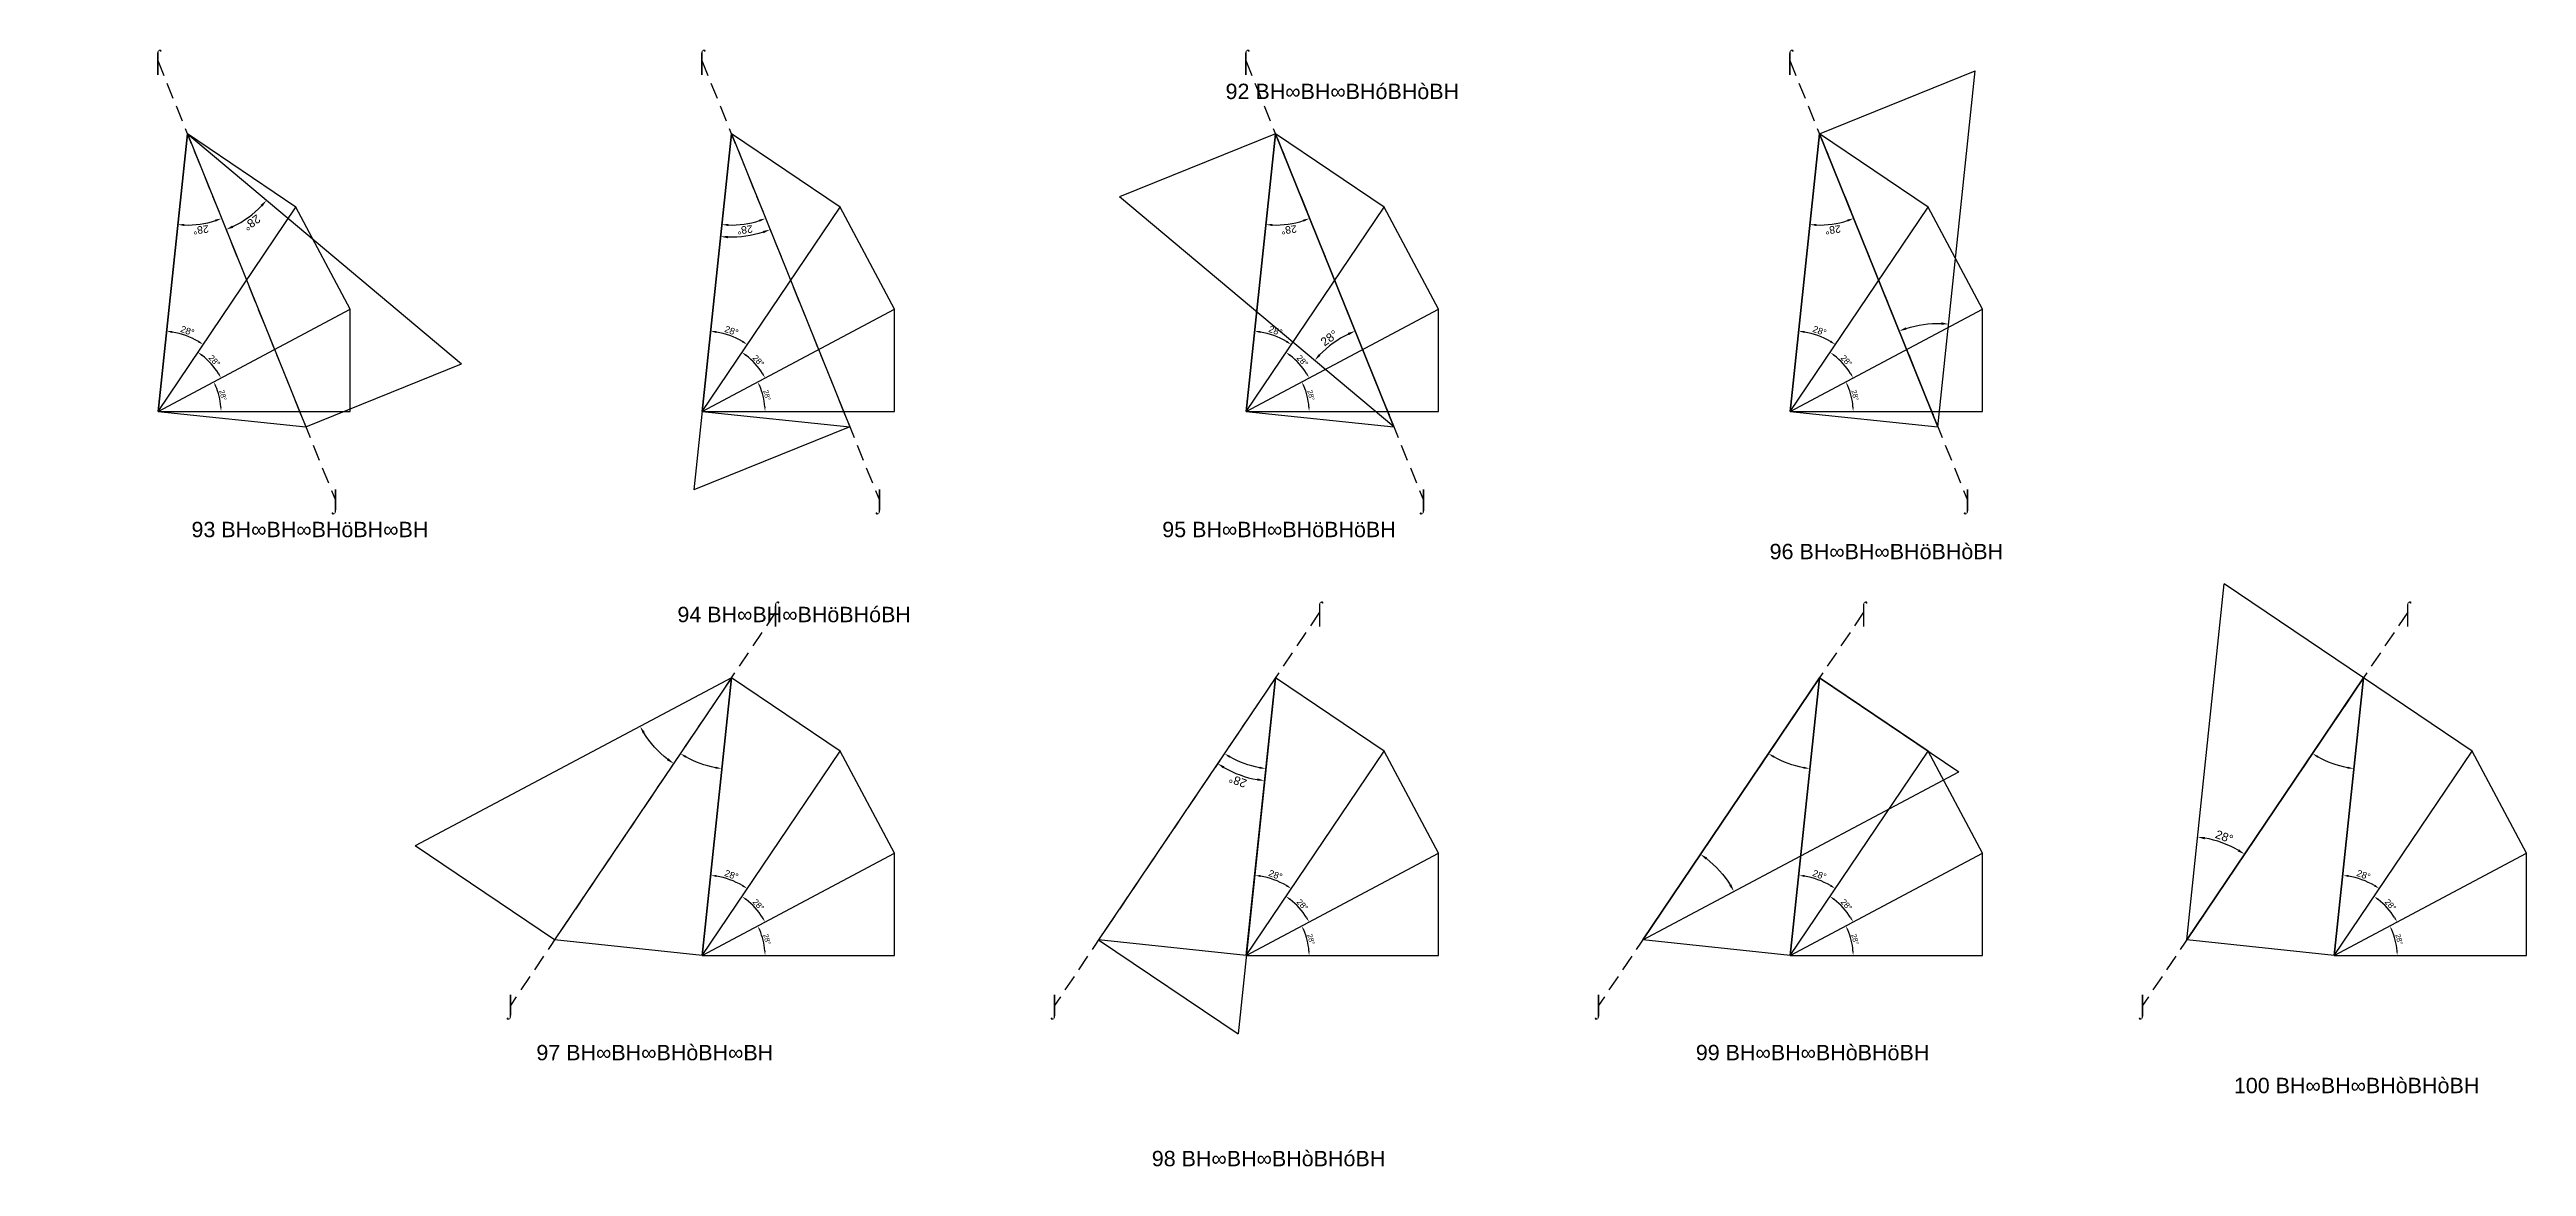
# Model space of a CAD drawing. Header units: millimetres. Extents: x 109495 to 889476, y -4752178 to 24518.
# Drawn here: x 207369 to 400736, y -1443958 to -1356767 of the extents above; entities that cross this region are included whole.
import ezdxf
from ezdxf.enums import TextEntityAlignment as Align

# ---------------------------------------------------------------- set-up
doc = ezdxf.new("R2010")
doc.units = ezdxf.units.MM
doc.header["$PDMODE"] = 35
doc.linetypes.add('DASHED', pattern=[19.05, 12.7, -6.35])
for name, color, linetype in [('BASE', 170, 'Continuous'), ('HYPOTENUSE', 20, 'Continuous'), ('PERPENDICULAR', 90, 'Continuous')]:
    doc.layers.add(name, color=color, linetype=linetype)
doc.styles.add('Arial', font='arial.ttf')
doc.dimstyles.new('ISO-25', dxfattribs={"dimtxt": 250, "dimasz": 100, "dimexe": 1.25, "dimexo": 0.625, "dimgap": 100, "dimtad": 1, "dimdec": 0, "dimtxsty": 'Arial', "dimcen": 2.5, "dimadec": 0, "dimazin": 0, "dimtfac": 1, "dimtdec": 0, "dimtmove": 0, "dimatfit": 3, "dimfxl": 1, "dimarcsym": 0})

msp = doc.modelspace()

# ---------------------------------------------------------------- texts
at = {"linetype": 'DASHED', "ltscale": 100, "style": 'Arial'}
for s, p in [('⌠', (215817, -1357620)), ('⌠', (258288, -1357620)), ('⌠', (300760, -1357620)), ('⌠', (343231, -1357620)), ('92 BH∞BH∞BHóBHòBH', (308293, -1360034)), ('⌡', (229685, -1391945)), ('⌡', (272156, -1391945)), ('⌡', (314628, -1391945)), ('⌡', (357099, -1391945)), ('93 BH∞BH∞BHöBH∞BH', (227696, -1394234)), ('95 BH∞BH∞BHöBHöBH', (303349, -1394234)), ('96 BH∞BH∞BHöBHòBH', (350765, -1395954)), ('⌠', (264050, -1400697)), ('⌠', (306521, -1400697)), ('⌠', (348993, -1400697)), ('⌠', (391464, -1400697)), ('94 BH∞BH∞BHöBHóBH', (265500, -1400870)), ('⌡', (243348, -1431389)), ('⌡', (285820, -1431389)), ('⌡', (328291, -1431389)), ('⌡', (370762, -1431389)), ('97 BH∞BH∞BHòBH∞BH', (254621, -1435070)), ('99 BH∞BH∞BHòBHöBH', (345003, -1435070)), ('100 BH∞BH∞BHòBHòBH', (387474, -1437638)), ('98 BH∞BH∞BHòBHóBH', (302532, -1443341))]:
    msp.add_text(s, height=1200, dxfattribs=at).set_placement(p, align=Align.MIDDLE_CENTER)

# ---------------------------------------------------------------- blocks, each defined once
blk = doc.blocks.new('*D2')
at = {"color": 0, "lineweight": -2, "ltscale": 100, "transparency": 16777216}
blk.add_arc((0, 0), 4906, 4.08845, 23.91155, dxfattribs=at)
at = {"color": 0, "ltscale": 100, "transparency": 16777216}
for points in [[(4432, 1963), (4537, 2014), (4332, 2303)], [(4952, 352), (4835, 348), (4906, 0)]]:
    blk.add_solid(points, dxfattribs=at)
at = {"layer": 'Defpoints', "color": 0, "ltscale": 100, "transparency": 16777216}
for p in [(15000, 7976), (0, 0), (0, 0), (4841, 796), (15000, 0)]:
    blk.add_point(p, dxfattribs=at)
at = {"color": 0, "ltscale": 100, "transparency": 16777216, "insert": (5055, 1260), "char_height": 400, "attachment_point": 5, "rotation": 284, "style": 'Arial'}
blk.add_mtext('28°', dxfattribs=at)
blk = doc.blocks.new('GTN')
at = {"layer": 'BASE'}
blk.add_line((0, 0), (15000, 0), dxfattribs=at)
at = {"layer": 'HYPOTENUSE'}
blk.add_line((0, 0), (15000, 7975.6), dxfattribs=at)
at = {"layer": 'PERPENDICULAR'}
blk.add_line((15000, 0), (15000, 7975.6), dxfattribs=at)
at = {"color": 4, "ltscale": 100}
dim = blk.add_angular_dim_2l(base=(4841, 795.6), line1=((0, 0), (15000, 0)), line2=((0, 0), (15000, 7975.6)), dimstyle='ISO-25', override={"dimtxt": 400, "dimasz": 350, "dimgap": 100}, dxfattribs=at)
dim.commit()
dim.dimension.update_dxf_attribs({"geometry": '*D2', "text_midpoint": (5055.4, 1260.5)})

# ---------------------------------------------------------------- linework, layer by layer
at = {"linetype": 'DASHED', "ltscale": 100}
for p, q in [((215817, -1357620), (229685, -1391945)), ((258288, -1357620), (272156, -1391945)), ((300760, -1357620), (314628, -1391945)), ((343231, -1357620), (357099, -1391945)), ((264050, -1400697), (243348, -1431389)), ((306521, -1400697), (285820, -1431389)), ((348993, -1400697), (328291, -1431389)), ((391464, -1400697), (370762, -1431389))]:
    msp.add_line(p, q, dxfattribs=at)

# ---------------------------------------------------------------- block references
for p, xscale, yscale, zscale, rotation in [((218128, -1363341), 1.645357565266569, 1.645357565266569, 1.645357565266569, 292), ((354788, -1386224), -1.645357565266574, 1.645357565266573, 1.645357565266573, 292), ((215850, -1385013), 1.282714919717771, 1.282714919717771, 1.282714919717771, 56.00000000000003), ((218128, -1363341), 1.452764501644343, 1.452764501644343, 1.452764501644343, 264), ((260600, -1363341), -1.645357565266573, 1.645357565266573, 1.645357565266573, 111.9999999999999), ((258322, -1385013), 1.282714919717771, 1.282714919717771, 1.282714919717771, 56.00000000000003), ((260600, -1363341), 1.452764501644343, 1.452764501644343, 1.452764501644343, 264), ((312316, -1386224), 1.645357565266573, 1.645357565266573, 1.645357565266573, 112), ((300793, -1385013), 1.282714919717771, 1.282714919717771, 1.282714919717771, 56.00000000000003), ((303071, -1363341), 1.452764501644343, 1.452764501644343, 1.452764501644343, 264), ((343265, -1385013), 1.282714919717771, 1.282714919717771, 1.282714919717771, 56.00000000000003), ((345542, -1363341), 1.452764501644343, 1.452764501644343, 1.452764501644343, 264), ((215850, -1385013), 1.132570050689039, 1.132570050689039, 1.132570050689039, 27.99999999999999), ((258322, -1385013), 1.132570050689039, 1.132570050689039, 1.132570050689039, 27.99999999999999), ((300793, -1385013), 1.132570050689039, 1.132570050689039, 1.132570050689039, 27.99999999999999), ((343265, -1385013), 1.132570050689039, 1.132570050689039, 1.132570050689039, 27.99999999999999), ((260600, -1405813), -1.645357565266574, 1.645357565266574, 1.645357565266574, 55.99999999999996), ((374213, -1426274), 1.645357565266573, 1.645357565266573, 1.645357565266573, 56.00000000000003), ((260600, -1405813), -1.452764501644345, 1.452764501644345, 1.452764501644345, 84.00000000000003), ((303071, -1405813), -1.452764501644345, 1.452764501644345, 1.452764501644345, 84.00000000000003), ((345542, -1405813), -1.452764501644345, 1.452764501644345, 1.452764501644345, 84.00000000000003), ((388014, -1405813), -1.452764501644345, 1.452764501644345, 1.452764501644345, 84.00000000000003), ((258322, -1427485), 1.282714919717771, 1.282714919717771, 1.282714919717771, 56.00000000000003), ((303071, -1405813), 1.645357565266573, 1.645357565266573, 1.645357565266573, 236.0000000000001), ((300793, -1427485), 1.282714919717771, 1.282714919717771, 1.282714919717771, 56.00000000000003), ((331741, -1426274), -1.645357565266573, 1.645357565266573, 1.645357565266573, 236.0000000000001), ((343265, -1427485), 1.282714919717771, 1.282714919717771, 1.282714919717771, 56.00000000000003), ((385736, -1427485), 1.282714919717771, 1.282714919717771, 1.282714919717771, 56.00000000000003), ((258322, -1427485), 1.132570050689039, 1.132570050689039, 1.132570050689039, 27.99999999999999), ((300793, -1427485), 1.132570050689039, 1.132570050689039, 1.132570050689039, 27.99999999999999), ((343265, -1427485), 1.132570050689039, 1.132570050689039, 1.132570050689039, 27.99999999999999), ((385736, -1427485), 1.132570050689039, 1.132570050689039, 1.132570050689039, 27.99999999999999)]:
    msp.add_blockref('GTN', p, dxfattribs=dict(at, xscale=xscale, yscale=yscale, zscale=zscale, rotation=rotation))
at = {"linetype": 'DASHED'}
for p in [(215850, -1385013), (258322, -1385013), (300793, -1385013), (343265, -1385013), (258322, -1427485), (300793, -1427485), (343265, -1427485), (385736, -1427485)]:
    msp.add_blockref('GTN', p, dxfattribs=at)

msp.set_redraw_order([(e.dxf.handle, doc.entitydb.next_handle()) for e in msp.query("TEXT MTEXT ATTDEF DIMENSION ARC_DIMENSION")])  # texts and dimensions are drawn at this point

doc.saveas('drawing.dxf')
